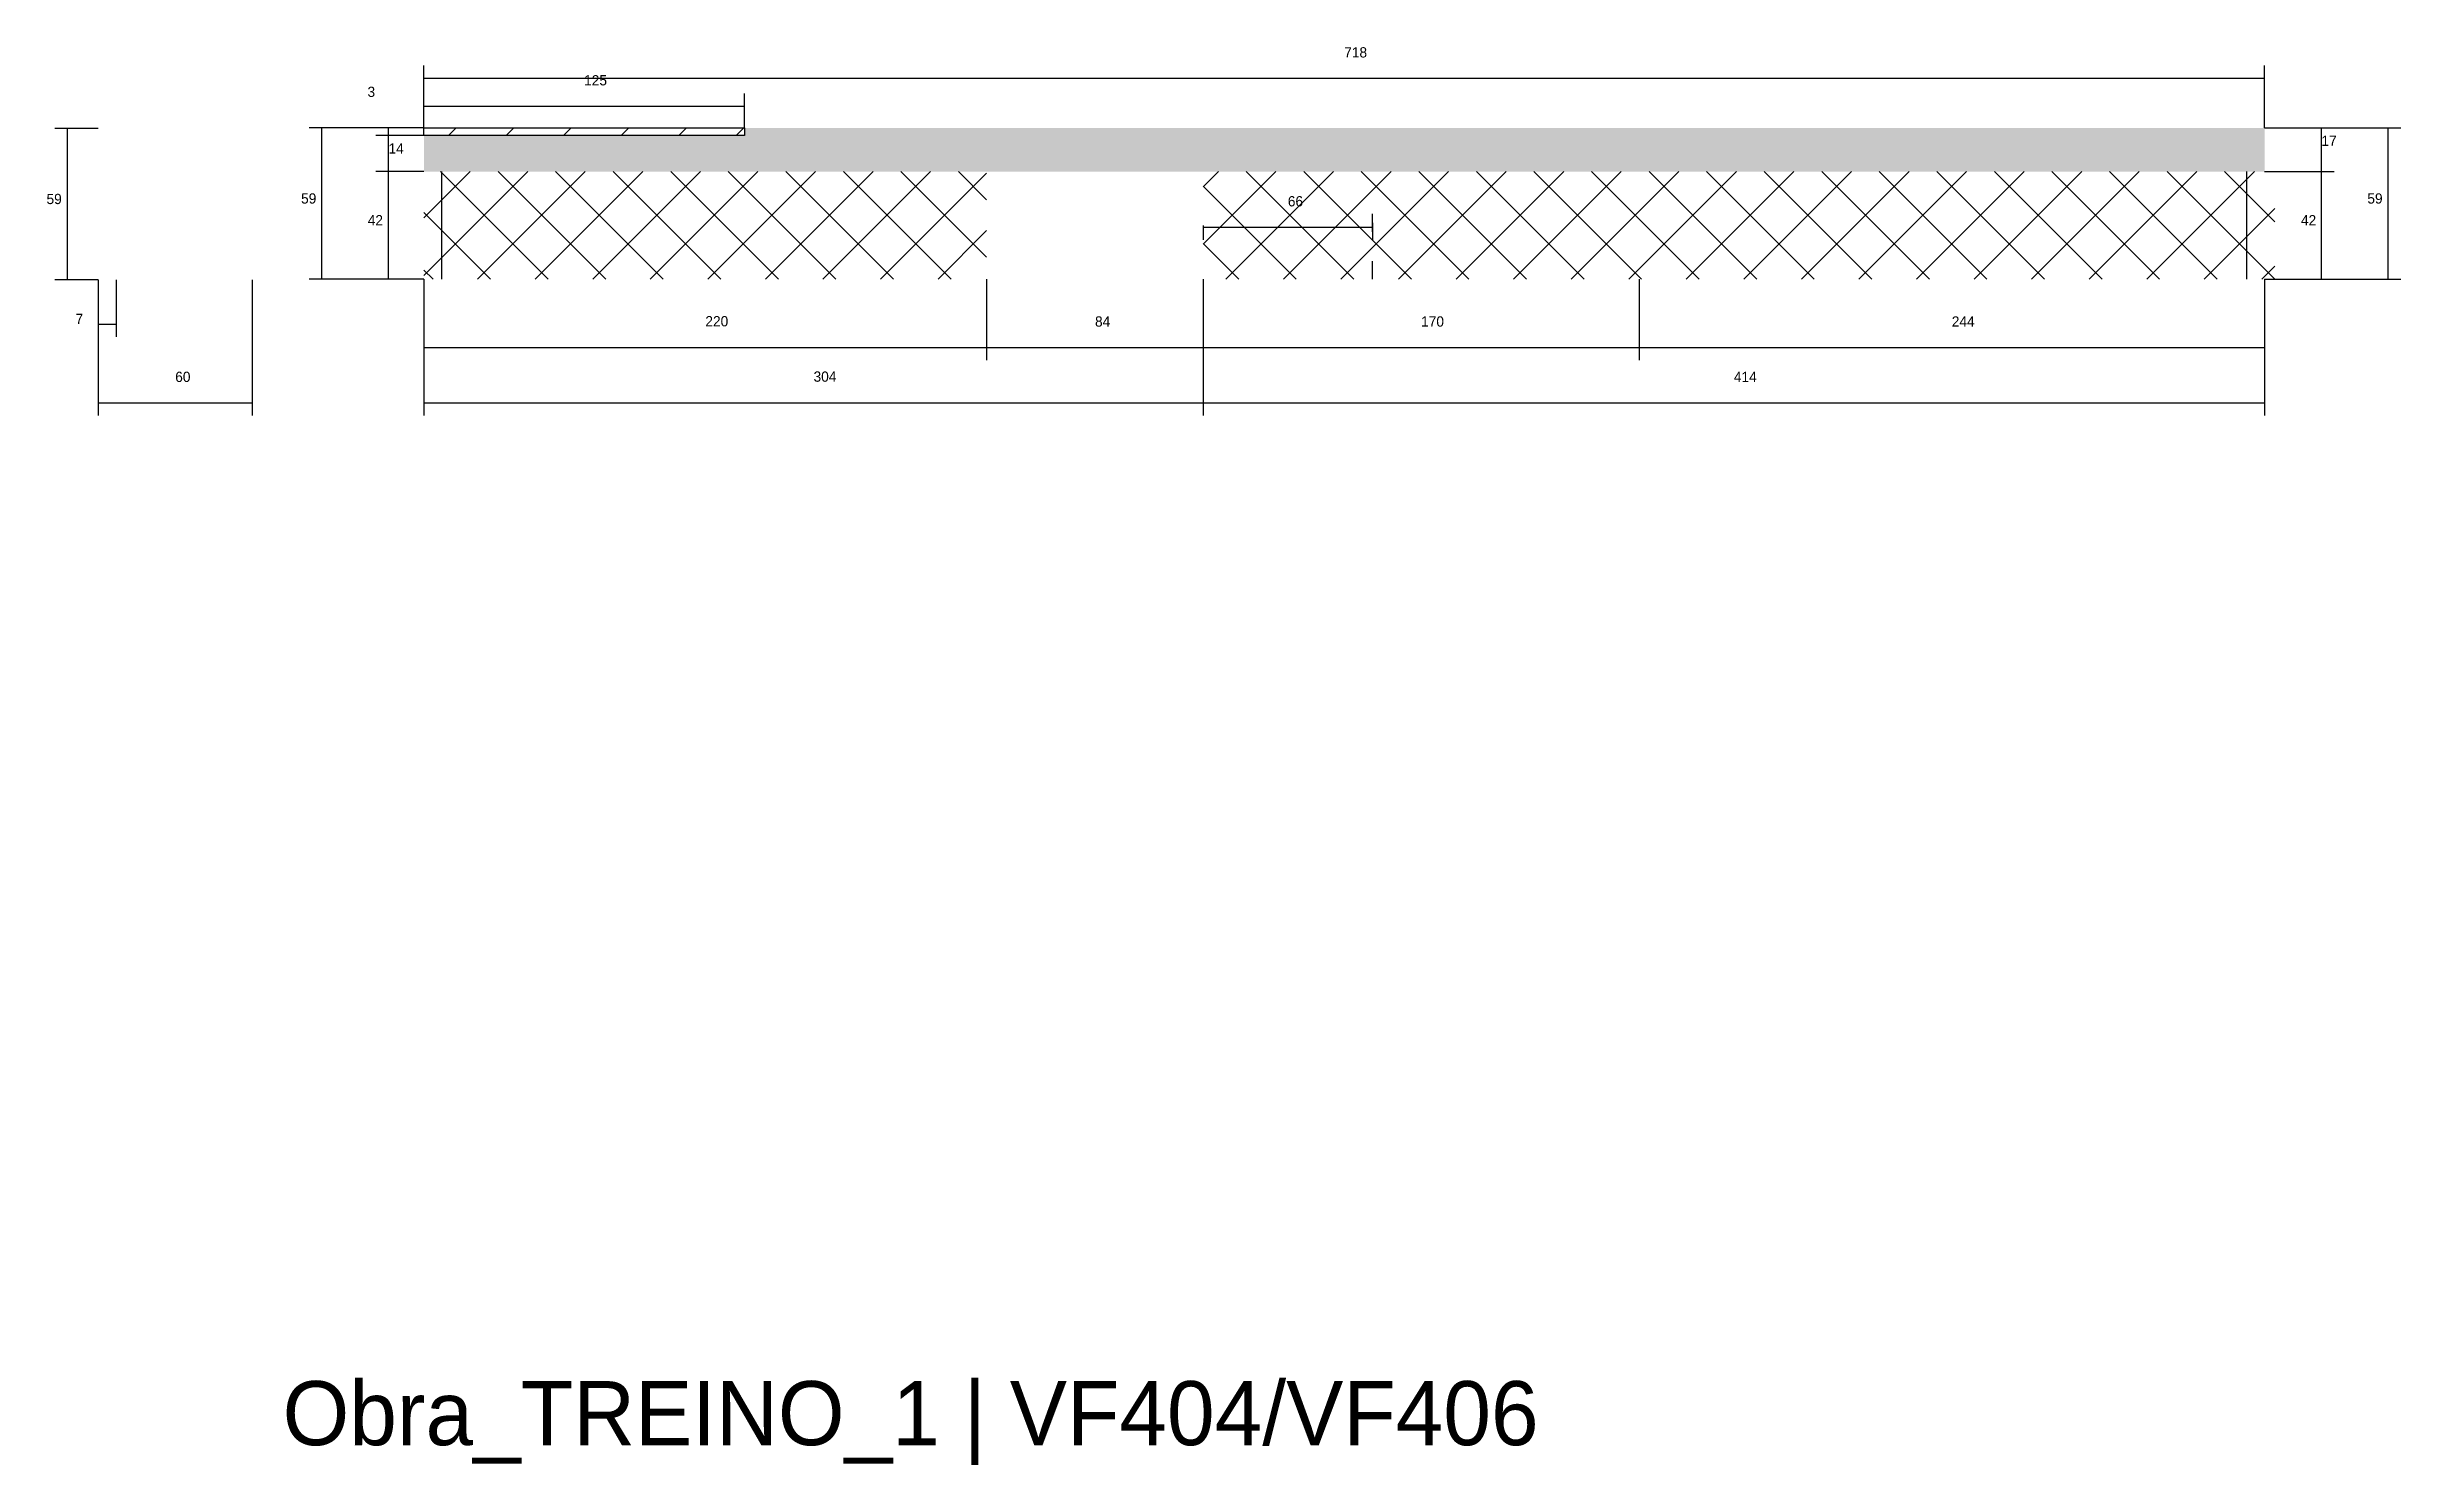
# Model space of a CAD drawing. Header units: metres. Extents: x -2848 to 22762, y -49062 to 1016.
# Drawn here: x -92 to 826, y -7818 to -7265 of the extents above; entities that cross this region are included whole.
import ezdxf

# ---------------------------------------------------------------- set-up
doc = ezdxf.new("R2010")
doc.units = ezdxf.units.M
for name, color, linetype in [('COTA', 4, 'Continuous'), ('Cota Seção (2x)', 4, 'Continuous'), ('LABEL_ID', 3, 'Continuous'), ('Painéis', 200, 'Continuous'), ('REAPROVEITAMENTO', 251, 'Continuous'), ('SARR_2.2x7', 40, 'Continuous')]:
    doc.layers.add(name, color=color, linetype=linetype)

msp = doc.modelspace()

# ---------------------------------------------------------------- texts
at = {"layer": 'COTA'}
for s, p in [('3', (33.1, -7284)), ('125', (117.6, -7279.5)), ('17', (795.3, -7303.1)), ('14', (41.3, -7306.1)), ('59', (-92.1, -7325.8)), ('59', (7.2, -7325.6)), ('59', (813.2, -7325.6)), ('42', (33.2, -7334.1)), ('42', (787.3, -7334.1)), ('7', (-80.8, -7372.6)), ('220', (164.9, -7373.5)), ('84', (316.9, -7373.6)), ('170', (444.1, -7373.6)), ('244', (651.1, -7373.6)), ('60', (-41.9, -7395.2)), ('304', (207.1, -7395.1)), ('414', (566.1, -7395.2))]:
    msp.add_text(s, height=4, dxfattribs=at).set_placement(p)
at = {"layer": 'Cota Seção (2x)'}
for s, p in [('718', (414.1, -7268.6)), ('66', (392.1, -7326.7))]:
    msp.add_text(s, height=4, dxfattribs=at).set_placement(p)
at = {"layer": 'LABEL_ID'}
msp.add_text('Obra_TREINO_1 | VF404/VF406', height=25, dxfattribs=at).set_placement((0, -7810))

# ---------------------------------------------------------------- hatches: boundary and pattern name
at = {"layer": 'COTA'}
h = msp.add_hatch(dxfattribs=at)
h.set_pattern_fill('AR-CONC', scale=0.03)
h.paths.add_polyline_path([(359.1, -7313.1), (359.1, -7296.1), (359.1, -7296.1), (180.1, -7296.1), (180.1, -7296.1), (180.1, -7299.1), (180.1, -7299.1), (55.1, -7299.1), (55.1, -7299.1), (55.1, -7313.1), (55.1, -7313.1), (359.1, -7313.1)])
h = msp.add_hatch(dxfattribs=at)
h.set_pattern_fill('AR-CONC', scale=0.03)
h.paths.add_polyline_path([(359.1, -7296.1), (359.1, -7313.1), (359.1, -7313.1), (773.1, -7313.1), (773.1, -7313.1), (773.1, -7296.1), (773.1, -7296.1), (359.1, -7296.1)])
at = {"layer": 'REAPROVEITAMENTO'}
h = msp.add_hatch(dxfattribs=at)
h.set_pattern_fill('ANSI31', scale=5)
h.paths.add_polyline_path([(180.1, -7299.1), (180.1, -7296.1), (180.1, -7296.1), (55.1, -7296.1), (55.1, -7296.1), (55.1, -7299.1), (55.1, -7299.1), (180.1, -7299.1)])
h = msp.add_hatch(dxfattribs=at)
h.set_pattern_fill('ANSI37', scale=5)
h.paths.add_polyline_path([(55.1, -7313.1), (55.1, -7355.1), (55.1, -7355.1), (274.6, -7355.1), (274.6, -7355.1), (274.6, -7313.1), (274.6, -7313.1), (55.1, -7313.1)])
h = msp.add_hatch(dxfattribs=at)
h.set_pattern_fill('ANSI37', scale=5)
h.paths.add_polyline_path([(359.1, -7313.1), (359.1, -7355.1), (359.1, -7355.1), (777.1, -7355.1), (777.1, -7355.1), (777.1, -7313.1), (777.1, -7313.1), (359.1, -7313.1)])

# ---------------------------------------------------------------- linework, layer by layer
at = {"layer": 'COTA'}
for p, q in [((55.1, -7296.1), (55.1, -7282.6)), ((55.1, -7287.6), (180.1, -7287.6)), ((180.1, -7296.1), (180.1, -7282.6)), ((-71.9, -7296.3), (-88.9, -7296.3)), ((-83.9, -7355.3), (-83.9, -7296.3)), ((55.1, -7296.1), (10.3, -7296.1)), ((15.3, -7355.1), (15.3, -7296.1)), ((55.1, -7296.1), (36.3, -7296.1)), ((55.1, -7299.1), (36.3, -7299.1)), ((55.1, -7299.1), (36.3, -7299.1)), ((41.3, -7299.1), (41.3, -7296.1)), ((41.3, -7313.1), (41.3, -7299.1)), ((773.1, -7296.1), (800.3, -7296.1)), ((773.1, -7296.1), (826.3, -7296.1)), ((795.3, -7313.1), (795.3, -7296.1)), ((821.3, -7355.1), (821.3, -7296.1)), ((55.1, -7313.1), (36.3, -7313.1)), ((55.1, -7313.1), (36.3, -7313.1)), ((41.3, -7355.1), (41.3, -7313.1)), ((773.1, -7313.1), (800.3, -7313.1)), ((773.1, -7313.1), (800.3, -7313.1)), ((795.3, -7355.1), (795.3, -7313.1)), ((-71.9, -7355.3), (-88.9, -7355.3)), ((-71.9, -7355.3), (-71.9, -7408.3)), ((-71.9, -7355.3), (-71.9, -7377.6)), ((-64.9, -7355.3), (-64.9, -7377.6)), ((-11.9, -7355.3), (-11.9, -7408.3)), ((55.1, -7355.1), (10.3, -7355.1)), ((55.1, -7355.1), (36.3, -7355.1)), ((55.1, -7355.1), (55.1, -7386.7)), ((55.1, -7355.1), (55.1, -7408.3)), ((274.6, -7355.1), (274.6, -7386.7)), ((274.6, -7355.1), (274.6, -7386.7)), ((359.1, -7355.1), (359.1, -7386.7)), ((359.1, -7355.1), (359.1, -7408.3)), ((359.1, -7355.1), (359.1, -7386.7)), ((359.1, -7355.1), (359.1, -7408.3)), ((529.1, -7355.1), (529.1, -7386.7)), ((529.1, -7355.1), (529.1, -7386.7)), ((773.1, -7355.1), (773.1, -7386.7)), ((773.1, -7355.1), (773.1, -7408.3)), ((773.1, -7355.1), (800.3, -7355.1)), ((773.1, -7355.1), (826.3, -7355.1)), ((-71.9, -7372.6), (-64.9, -7372.6)), ((55.1, -7381.7), (274.6, -7381.7)), ((274.6, -7381.7), (359.1, -7381.7)), ((359.1, -7381.7), (529.1, -7381.7)), ((529.1, -7381.7), (773.1, -7381.7)), ((-71.9, -7403.3), (-11.9, -7403.3)), ((55.1, -7403.3), (359.1, -7403.3)), ((359.1, -7403.3), (773.1, -7403.3))]:
    msp.add_line(p, q, dxfattribs=at)
at = {"layer": 'Cota Seção (2x)'}
for p, q in [((55.1, -7296.1), (55.1, -7271.7)), ((773.1, -7296.1), (773.1, -7271.7)), ((55.1, -7276.7), (773.1, -7276.7)), ((359.1, -7334.1), (359.1, -7339.8)), ((359.1, -7334.8), (425.1, -7334.8)), ((425.1, -7333.1), (425.1, -7339.8))]:
    msp.add_line(p, q, dxfattribs=at)
at = {"layer": 'Painéis'}
msp.add_lwpolyline([(55.1, -7296.1), (180.1, -7296.1), (180.1, -7299.1), (55.1, -7299.1)], close=True, dxfattribs=at)
at = {"layer": 'SARR_2.2x7'}
for p, q in [((62.1, -7355.1), (62.1, -7313.1)), ((766.2, -7355.1), (766.2, -7313.1)), ((425.1, -7336.6), (425.1, -7329.6)), ((425.1, -7355.1), (425.1, -7348.1))]:
    msp.add_line(p, q, dxfattribs=at)

msp.set_redraw_order([(e.dxf.handle, doc.entitydb.next_handle()) for e in msp.query("TEXT MTEXT ATTDEF DIMENSION ARC_DIMENSION")])  # texts and dimensions are drawn at this point

doc.saveas('drawing.dxf')
